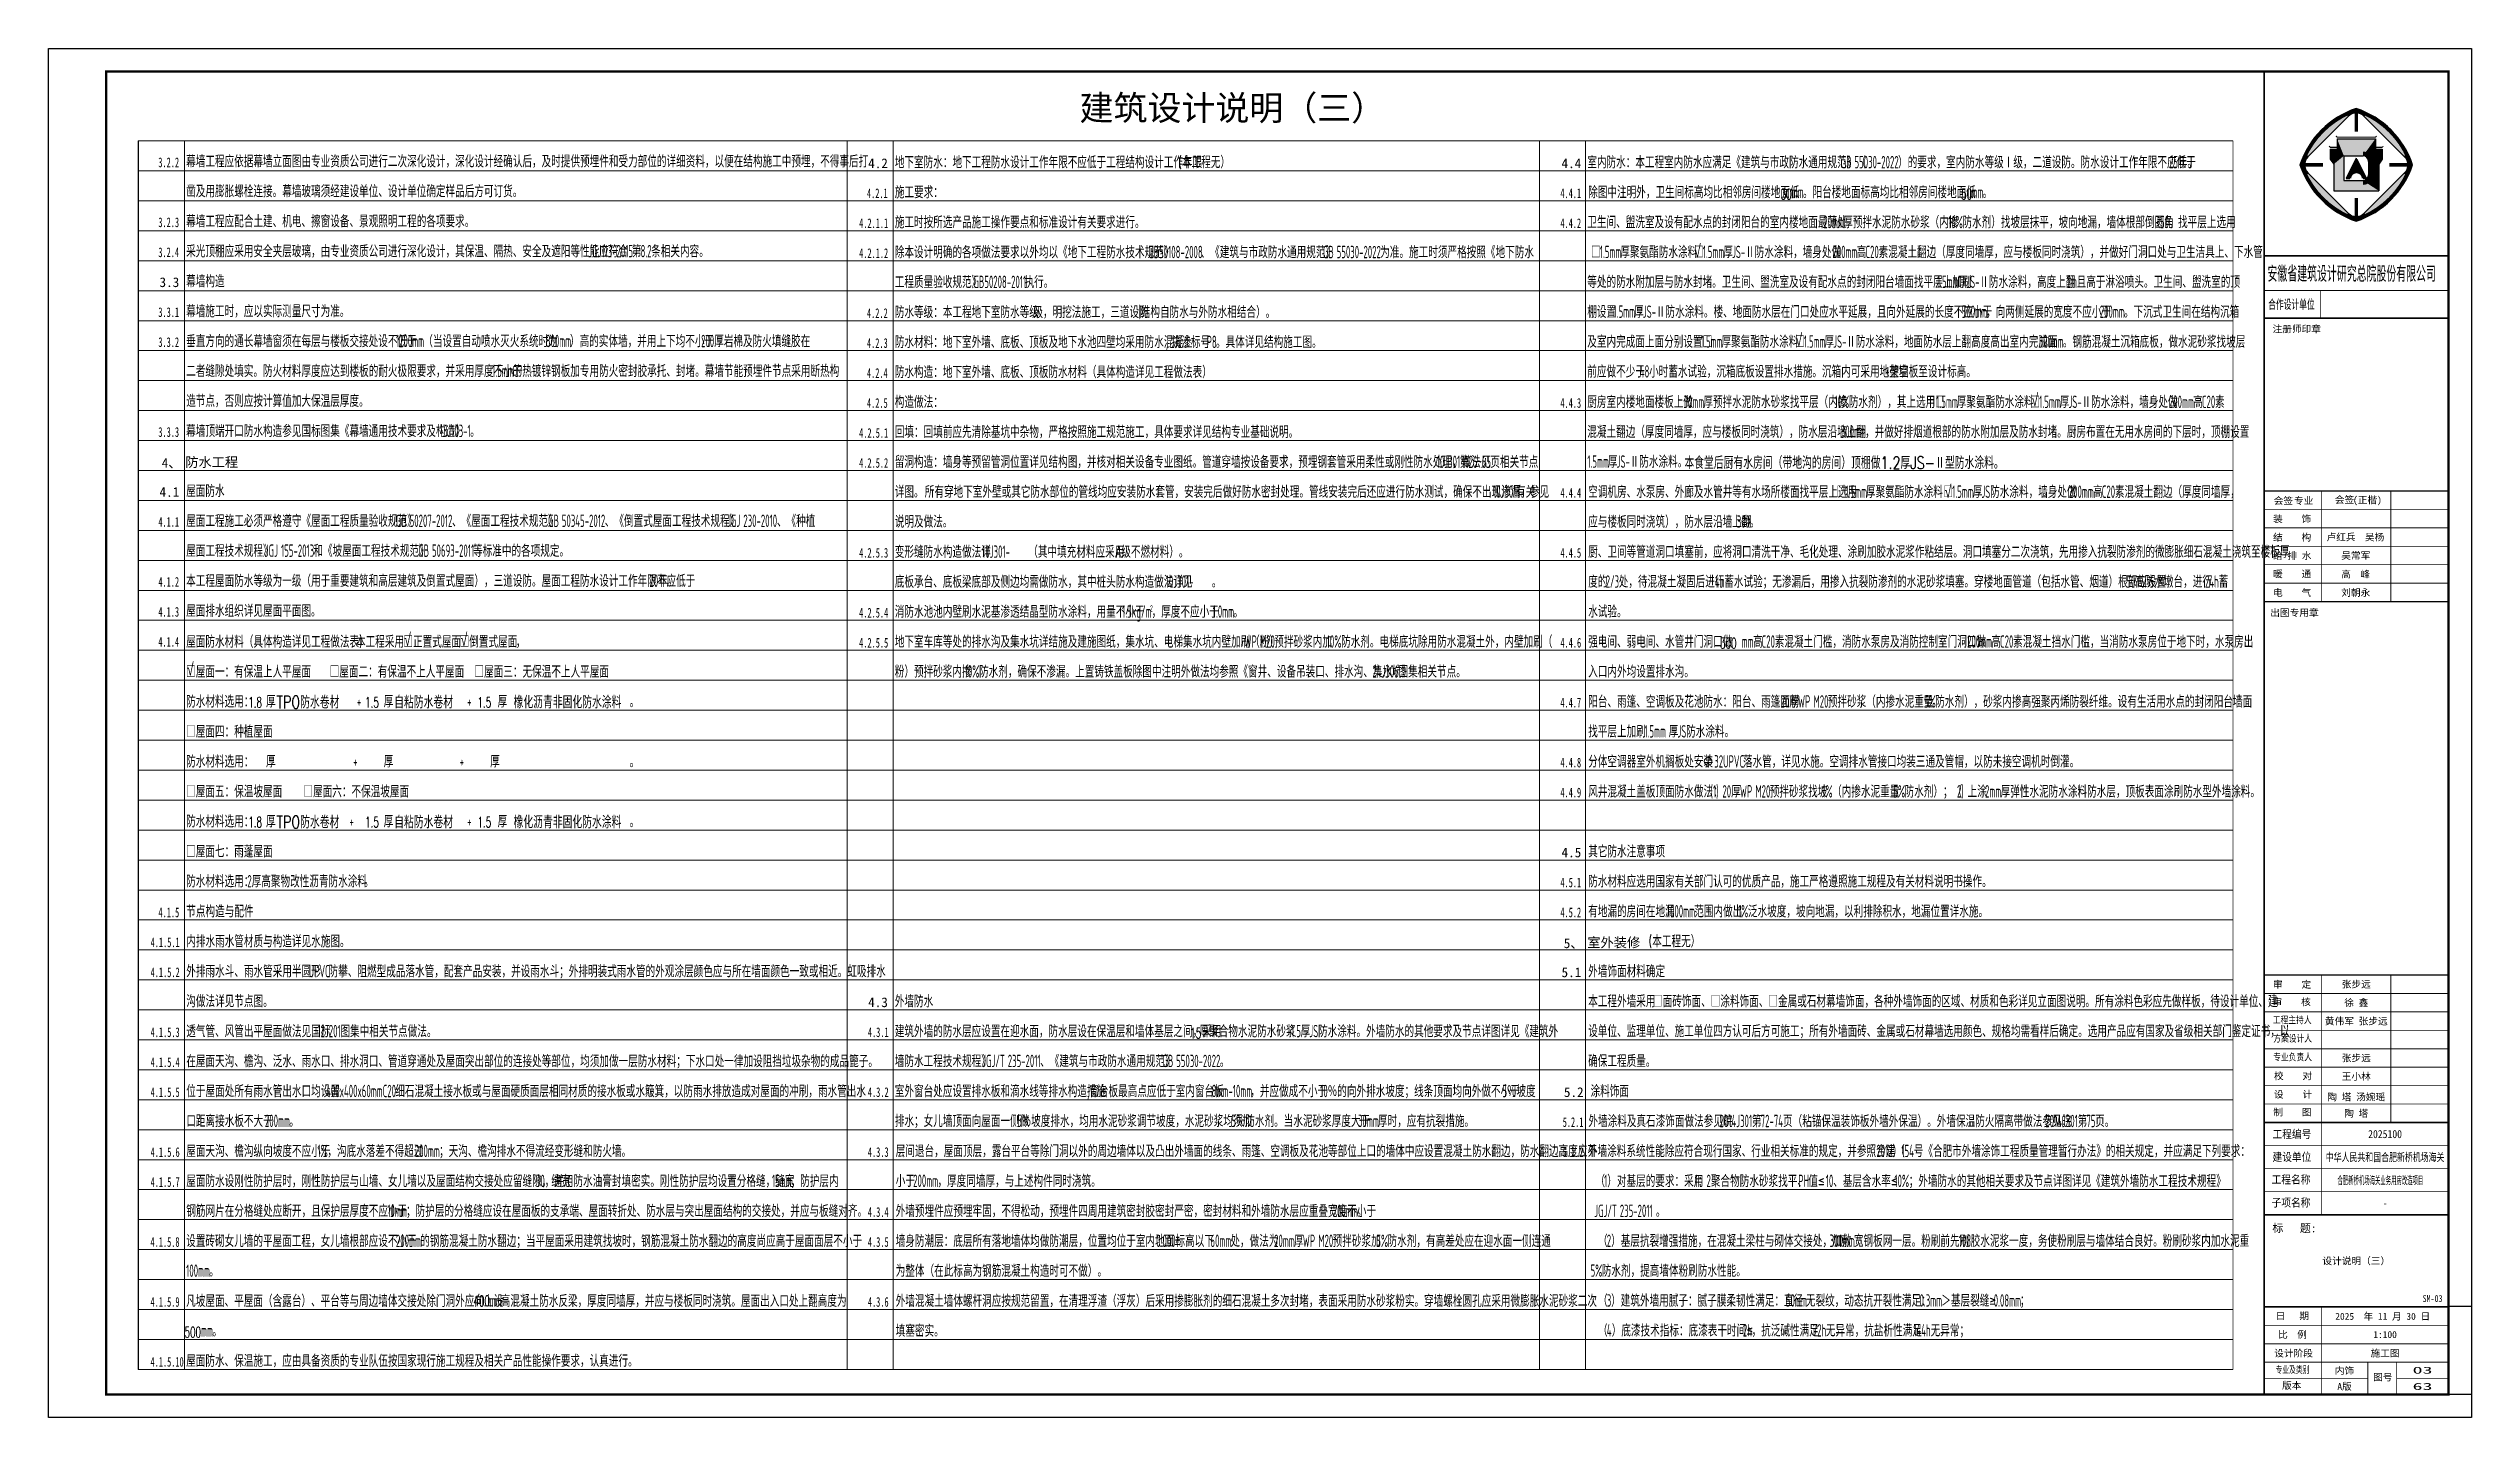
# Model space of a CAD drawing. Header units: millimetres. Extents: x -205444 to 751307, y 179719 to 310340.
# Drawn here: x 88156 to 193256, y 200444 to 259844 of the extents above; entities that cross this region are included whole.
import ezdxf
from ezdxf.enums import TextEntityAlignment as Align

# ---------------------------------------------------------------- set-up
doc = ezdxf.new("R2010")
doc.units = ezdxf.units.MM
doc.header["$LTSCALE"] = 1000
doc.layers.get('0').update_dxf_attribs({"linetype": 'CONTINUOUS'})
for name, color, linetype in [('4', 4, 'CONTINUOUS'), ('BZ_标准图框', 7, 'CONTINUOUS'), ('PUB_TEXT', 7, 'CONTINUOUS'), ('TEXT', 6, 'CONTINUOUS'), ('VHSoft_boundary', 7, 'CONTINUOUS'), ('项目信息', 220, 'CONTINUOUS'), ('项目数据', 200, 'CONTINUOUS')]:
    doc.layers.add(name, color=color, linetype=linetype)
for name, color, linetype, lineweight in [('A-ANNO-TABS', 163, 'CONTINUOUS', 13), ('L-说明', 55, 'CONTINUOUS', 13), ('LS-说明分割', 157, 'CONTINUOUS', 9)]:
    doc.layers.add(name, color=color, linetype=linetype, lineweight=lineweight)
doc.layers.add('VHSoft_barcode', color=7, linetype='CONTINUOUS', plot=False)
doc.styles.add('HT', font='simhei.ttf')
doc.styles.add('hz', font='simplex.shx', dxfattribs={"width": 0.8, "height": 300, "bigfont": 'hztxt.shx'})
doc.styles.get("Standard").update_dxf_attribs({"font": 'GBENOR', "bigfont": 'GBCBIG.shx'})
doc.styles.add('STYLE1', font='simhei.ttf')

msp = doc.modelspace()

# ---------------------------------------------------------------- texts
at = {"style": 'HT'}
for s, p in [('4.2', (123708.3, 254652.4)), ('4.4', (153784.6, 254652.4)), ('3.3', (92971.4, 249492)), ('4.1', (92971.4, 240392)), ('4.5', (153784.6, 224752.4)), ('5.1', (153784.6, 219552.4)), ('4.3', (123708.3, 218252.4)), ('5.2', (153886.1, 214352.4))]:
    msp.add_text(s, height=420, dxfattribs=at).set_placement(p)
at = {"layer": '4', "style": 'HT'}
for s, p in [('4、', (93068.2, 241651.7)), ('防水工程', (94090.5, 241686.2)), ('5、', (153881.3, 220812.1)), ('室外装修', (154903.6, 220846.6))]:
    msp.add_text(s, height=420, dxfattribs=at).set_placement(p)
at = {"layer": 'A-ANNO-TABS', "color": 0, "style": 'STYLE1'}
msp.add_text('建筑设计说明（三）', height=1080, dxfattribs=at).set_placement((132877.6, 256726.4))
at = {"layer": 'L-说明', "style": 'HT', "width": 0.6}
for s, p in [('3.2.2', (92921.4, 254692)), ('4.2.1', (123658.3, 253352.4)), ('4.4.1', (153734.6, 253352.4)), ('3.2.3', (92921.4, 252092)), ('4.2.1.1', (123318.3, 252052.4)), ('4.4.2', (153734.6, 252052.4)), ('3.2.4', (92921.4, 250792)), ('4.2.1.2', (123318.3, 250752.4)), ('3.3.1', (92921.4, 248192)), ('4.2.2', (123658.3, 248152.4)), ('3.3.2', (92921.4, 246892)), ('4.2.3', (123658.3, 246852.4)), ('4.2.4', (123658.3, 245552.4)), ('4.2.5', (123658.3, 244252.4)), ('4.4.3', (153734.6, 244252.4)), ('3.3.3', (92921.4, 242992)), ('4.2.5.1', (123318.3, 242952.4)), ('4.2.5.2', (123318.3, 241652.4)), ('4.4.4', (153734.6, 240352.4)), ('4.1.1', (92921.4, 239092)), ('4.2.5.3', (123318.3, 237752.4)), ('4.4.5', (153734.6, 237752.4)), ('4.1.2', (92921.4, 236492)), ('4.1.3', (92921.4, 235192)), ('4.2.5.4', (123318.3, 235152.4)), ('4.1.4', (92921.4, 233892)), ('4.2.5.5', (123318.3, 233852.4)), ('4.4.6', (153734.6, 233852.4)), ('4.4.7', (153734.6, 231252.4)), ('4.4.8', (153734.6, 228652.4)), ('4.4.9', (153734.6, 227352.4)), ('4.5.1', (153734.6, 223452.4)), ('4.1.5', (92926.8, 222152.4)), ('4.5.2', (153734.6, 222152.4)), ('4.1.5.1', (92586.8, 220852.4)), ('4.1.5.2 ', (92586.8, 219552.4)), ('4.1.5.3 ', (92586.8, 216952.4)), ('4.3.1', (123697.7, 216952.4)), ('4.1.5.4 ', (92586.8, 215652.4)), ('4.1.5.5', (92586.8, 214352.4)), ('4.3.2', (123697.7, 214352.4)), ('5.2.1', (153836.1, 213052.4)), ('4.1.5.6', (92586.8, 211752.4)), ('4.3.3', (123697.7, 211752.4)), ('5.2.2', (153836.1, 211752.4)), ('4.1.5.7', (92586.8, 210452.4)), ('4.3.4', (123697.7, 209152.4)), ('4.1.5.8', (92581.4, 207852.4)), ('4.3.5', (123697.7, 207852.4)), ('4.1.5.9', (92581.4, 205252.4)), ('4.3.6', (123697.7, 205252.4)), ('4.1.5.10', (92581.4, 202652.4))]:
    msp.add_text(s, height=420, dxfattribs=at).set_placement(p)
at = {"layer": 'L-说明'}
for s, height, p in [('幕墙工程应依据幕墙立面图由专业资质公司进行二次深化设计，深化设计经确认后，及时提供预埋件和受力部位的详细资料，以便在结构施工中预埋，不得事后打', 520.851, (94128.2, 254682)), ('凿及用膨胀螺栓连接。幕墙玻璃须经建设单位、设计单位确定样品后方可订货。', 520.851, (94128.2, 253386)), ('施工要求：', 520.85, (124865.1, 253342.4)), ('除图中注明外，卫生间标高均比相邻房间楼地面低', 520.851, (154941.4, 253342.4)), ('。阳台楼地面标高均比相邻房间楼地面低', 520.851, (164254.7, 253342.4)), ('。', 520.9, (172051.3, 253342.4)), ('幕墙工程应配合土建、机电、擦窗设备、景观照明工程的各项要求。', 520.851, (94128.2, 252082)), ('施工时按所选产品施工操作要点和标准设计有关要求进行。', 520.851, (124865.1, 252042.4)), ('卫生间、盥洗室及设有配水点的封闭阳台的室内楼地面最薄处', 520.851, (154902, 252042.4)), ('厚预拌水泥防水砂浆（内掺', 520.851, (166003, 252042.4)), ('防水剂）找坡层抹平，坡向地漏，墙体根部倒圆角', 520.851, (171173.8, 252042.4)), ('。找平层上选用', 520.85, (180109.1, 252042.4)), ('采光顶棚应采用安全夹层玻璃，由专业资质公司进行深化设计，其保温、隔热、安全及遮阳等性能应符合', 520.851, (94128.2, 250782)), ('第', 520.9, (113459.1, 250782)), ('条相关内容。', 520.85, (114297.2, 250782)), ('除本设计明确的各项做法要求以外均以《地下工程防水技术规范》', 520.851, (124865.1, 250742.4)), ('、《建筑与市政防水通用规范》', 520.851, (138128.4, 250742.4)), ('为准。施工时须严格按照《地下防水', 520.851, (145920.5, 250742.4)), ('□', 520.9, (155064, 250746.4)), ('厚聚氨酯防水涂料', 520.85, (156334.2, 250746.4)), ('□', 520.9, (159529.3, 250746.4)), ('厚', 520.9, (160799.5, 250746.4)), ('Ⅱ防水涂料，墙身处做', 520.85, (161745.6, 250746.4)), ('高', 520.9, (166590.1, 250746.4)), ('素混凝土翻边（厚度同墙厚，应与楼板同时浇筑），并做好门洞口处与卫生洁具上、下水管', 520.851, (167536.3, 250746.4)), ('工程质量验收规范》', 520.85, (124865.1, 249446.4)), ('执行。', 520.85, (130491.5, 249446.4)), ('等处的防水附加层与防水封堵。卫生间、盥洗室及设有配水点的封闭阳台墙面找平层上加刷', 520.851, (154902, 249450.4)), ('厚', 520.9, (170959, 249450.4)), ('Ⅱ防水涂料，高度上翻', 520.85, (171905.1, 249450.4)), ('且高于淋浴喷头。卫生间、盥洗室的顶', 520.851, (176128.6, 249450.4)), ('幕墙施工时，应以实际测量尺寸为准。', 520.851, (94128.2, 248182)), ('防水等级：本工程地下室防水等级', 520.851, (124865.1, 248142.4)), ('级，明挖法施工，三道设防', 520.851, (130876.3, 248142.4)), ('结构自防水与外防水相结合）。', 520.851, (135534.1, 248142.4)), ('棚设置', 520.85, (154902, 248154.4)), ('厚', 520.9, (156930.4, 248154.4)), ('Ⅱ防水涂料。楼、地面防水层在门口处应水平延展，且向外延展的长度不应小于', 520.851, (157876.6, 248154.4)), ('，向两侧延展的宽度不应小于', 520.851, (172199.8, 248154.4)), ('。下沉式卫生间在结构沉箱', 520.851, (178181.7, 248154.4)), ('垂直方向的通长幕墙窗须在每层与楼板交接处设不低于', 520.851, (94128.2, 246882)), ('（当设置自动喷水灭火系统时为', 520.851, (104415.8, 246882)), ('）高的实体墙，并用上下均不小于', 520.851, (110776.9, 246882)), ('厚岩棉及防火填缝胶在', 520.85, (117031.1, 246882)), ('防水材料：地下室外墙、底板、顶板及地下水池四壁均采用防水混凝土', 520.851, (124865.1, 246842.4)), ('抗渗标号', 520.85, (136875.2, 246842.4)), ('。具体详见结构施工图。', 520.851, (138796.8, 246842.4)), ('及室内完成面上面分别设置□', 520.851, (154902, 246858.4)), ('厚聚氨酯防水涂料', 520.85, (160721.9, 246858.4)), ('□', 520.9, (163917.1, 246858.4)), ('厚', 520.9, (165187.3, 246858.4)), ('Ⅱ防水涂料，地面防水层上翻高度高出室内完成面', 520.851, (166133.4, 246858.4)), ('。钢筋混凝土沉箱底板，做水泥砂浆找坡层', 520.851, (175527.7, 246858.4)), ('二者缝隙处填实。防火材料厚度应达到楼板的耐火极限要求，并采用厚度不小于', 520.851, (94128.2, 245586)), ('的热镀锌钢板加专用防火密封胶承托、封堵。幕墙节能预埋件节点采用断热构', 520.851, (108289.4, 245586)), ('防水构造：地下室外墙、底板、顶板防水材料（具体构造详见工程做法表）', 520.851, (124865.1, 245542.4)), ('前应做不少于', 520.85, (154902, 245562.4)), ('小时蓄水试验，沉箱底板设置排水措施。沉箱内可采用地垄墙', 520.851, (157581.9, 245562.4)), ('架空板至设计标高。', 520.85, (168007.9, 245562.4)), ('造节点，否则应按计算值加大保温层厚度。', 520.851, (94128.2, 244290)), ('构造做法：', 520.85, (124865.1, 244242.4)), ('厨房室内楼地面楼板上做', 520.851, (154902, 244242.4)), ('厚预拌水泥防水砂浆找平层（内掺', 520.851, (159936.6, 244242.4)), ('防水剂），其上选用□', 520.85, (166244.9, 244242.4)), ('厚聚氨酯防水涂料', 520.85, (170927.4, 244242.4)), ('□', 520.9, (174122.6, 244242.4)), ('厚', 520.9, (175392.7, 244242.4)), ('Ⅱ防水涂料，墙身处做', 520.85, (176338.9, 244242.4)), ('高', 520.9, (181183.3, 244242.4)), ('素', 520.9, (182129.5, 244242.4)), ('幕墙顶端开口防水构造参见国标图集《幕墙通用技术要求及构造》', 520.851, (94128.2, 242982)), ('。', 520.9, (106446.5, 242982)), ('回填：回填前应先清除基坑中杂物，严格按照施工规范施工，具体要求详见结构专业基础说明。', 520.851, (124865.1, 242942.4)), ('混凝土翻边（厚度同墙厚，应与楼板同时浇筑），防水层沿墙上翻', 520.851, (154902, 242946.4)), ('，并做好排烟道根部的防水附加层及防水封堵。厨房布置在无用水房间的下层时，顶棚设置', 520.851, (166950.3, 242946.4)), ('留洞构造：墙身等预留管洞位置详见结构图，并核对相关设备专业图纸。管道穿墙按设备要求，预埋钢套管采用柔性或刚性防水处理，做法见', 520.851, (124865.1, 241642.4)), ('第', 520.9, (149371.3, 241642.4)), ('页相关节点', 520.85, (150695.5, 241642.4)), ('厚', 520.9, (155793, 241650.4)), ('Ⅱ防水涂料。', 520.85, (156739.2, 241650.4)), ('详图。', 520.85, (124865.1, 240346.4)), ('所有穿地下室外壁或其它防水部位的管线均应安装防水套管，安装完后做好防水密封处理。管线安装完后还应进行防水测试，确保不出现渗漏。参见', 520.851, (126164.6, 240346.4)), ('有关', 520.85, (151808.2, 240346.4)), ('空调机房、水泵房、外廊及水管井等有水场所楼面找平层上选用', 520.851, (154941.4, 240342.4)), ('□', 520.9, (165719.6, 240342.4)), ('厚聚氨酯防水涂料', 520.85, (166989.7, 240342.4)), ('□', 520.9, (170346.9, 240342.4)), ('厚', 520.9, (171617, 240342.4)), ('防水涂料，墙身处做', 520.85, (172374.2, 240342.4)), ('高', 520.9, (176839.5, 240342.4)), ('素混凝土翻边（厚度同墙厚，', 520.851, (177785.7, 240342.4)), ('屋面工程施工必须严格遵守《屋面工程质量验收规范》', 520.851, (94128.2, 239082)), ('、《屋面工程技术规范》', 520.851, (105657.8, 239082)), ('、《倒置式屋面工程技术规程》', 520.851, (112285.4, 239082)), ('、《种植', 520.85, (119753.5, 239082)), ('应与楼板同时浇筑），防水层沿墙上翻', 520.851, (154941.4, 239046.4)), ('说明及做法。', 520.85, (124865.1, 239050.4)), ('。', 520.9, (161953.9, 239046.4)), ('屋面工程技术规程》', 520.85, (94128.2, 237786)), ('和《坡屋面工程技术规范》', 520.851, (99646.6, 237786)), ('等标准中的各项规定。', 520.85, (106573.3, 237786)), ('变形缝防水构造做法详', 520.85, (124865.1, 237742.4)), ('（其中填充材料应采用', 520.85, (130654.6, 237742.4)), ('级不燃材料）。', 520.85, (134689.1, 237742.4)), ('厨、卫间等管道洞口填塞前，应将洞口清洗干净、毛化处理、涂刷加胶水泥浆作粘结层。洞口填塞分二次浇筑，先用掺入抗裂防渗剂的微膨胀细石混凝土浇筑至楼板厚', 520.851, (154941.4, 237742.4)), ('本工程屋面防水等级为一级（用于重要建筑和高层建筑及倒置式屋面），三道设防。屋面工程防水设计工作年限不应低于', 520.851, (94128.2, 236482)), ('年。', 520.85, (114601.1, 236482)), ('底板承台、底板梁底部及侧边均需做防水，其中桩头防水构造做法详见', 520.851, (124865.1, 236442.4)), ('。', 520.9, (138616.7, 236442.4)), ('度的', 520.85, (154941.4, 236446.4)), ('处，待混凝土凝固后进行', 520.851, (156266.7, 236446.4)), ('蓄水试验；无渗漏后，用掺入抗裂防渗剂的水泥砂浆填塞。穿楼地面管道（包括水管、烟道）根部应设置', 520.851, (160842.3, 236446.4)), ('高防水墩台，进行', 520.85, (178661.2, 236446.4)), ('蓄', 520.9, (182288.4, 236446.4)), ('屋面排水组织详见屋面平面图。', 520.851, (94128.2, 235182)), ('消防水池池内壁刷水泥基渗透结晶型防水涂料，用量不小于', 520.851, (124865.1, 235142.4)), ('，厚度不应小于', 520.85, (136003.5, 235142.4)), ('水试验。', 520.85, (154941.4, 235150.4)), ('屋面防水材料（具体构造详见工程做法表）', 520.851, (94128.2, 233842.4)), ('本工程采用', 520.85, (101494.1, 233842.4)), ('□正置式屋面', 520.85, (103551.8, 233842.4)), ('□倒置式屋面', 520.85, (105988.7, 233842.4)), ('。', 520.9, (139548.6, 235142.4)), ('强电间、弱电间、水管井门洞口做', 520.851, (154941.4, 233842.4)), ('高', 520.9, (162086.6, 233842.4)), ('素混凝土门槛，消防水泵房及消防控制室门洞口做', 520.851, (163032.8, 233842.4)), ('高', 520.9, (172427, 233842.4)), ('素混凝土挡水门槛，当消防水泵房位于地下时，水泵房出', 520.851, (173373.2, 233842.4)), ('，', 520.9, (108425.6, 233842.4)), ('□屋面一：有保温上人平屋面', 520.851, (94128.2, 232542.4)), ('□屋面二：有保温不上人平屋面', 520.851, (100353.2, 232542.4)), ('□屋面三：无保温不上人平屋面', 520.851, (106633.2, 232542.4)), ('入口内外均设置排水沟。', 520.851, (154941.4, 232546.4)), ('防水材料选用：', 520.85, (94128.2, 231246.4)), ('厚', 520.9, (97592.3, 231246.4)), ('厚', 520.9, (102696.4, 231246.4)), ('厚', 520.9, (107638.6, 231246.4)), ('。', 520.9, (113363.7, 231246.4)), ('阳台、雨篷、空调板及花池防水：阳台、雨篷面粉', 520.851, (154941.4, 231242.4)), ('厚', 520.9, (163660.7, 231242.4)), ('预拌砂浆（内掺水泥重量', 520.851, (165335.8, 231242.4)), ('防水剂），砂浆内掺高强聚丙烯防裂纤维。设有生活用水点的封闭阳台墙面', 520.851, (169992.4, 231242.4)), ('□屋面四：种植屋面', 520.85, (94128.2, 229942.4)), ('找平层上加刷', 520.85, (154941.4, 229946.4)), ('厚', 520.9, (158431.3, 229946.4)), ('防水涂料。', 520.85, (159188.4, 229946.4)), ('防水材料选用：', 520.85, (94128.2, 228646.4)), ('厚', 520.9, (97592.3, 228646.4)), ('厚', 520.9, (102696.4, 228646.4)), ('厚', 520.9, (107314.6, 228646.4)), ('分体空调器室外机搁板处安装', 520.851, (154941.4, 228642.4)), ('落水管，详见水施。空调排水管接口均装三通及管帽，以防未接空调机时倒灌。', 520.851, (161652.3, 228642.4)), ('。', 520.9, (113363.7, 228646.4)), ('□屋面五：保温坡屋面', 520.85, (94128.2, 227342.4)), ('□屋面六：不保温坡屋面', 520.851, (99215.7, 227342.4)), ('风井混凝土盖板顶面防水做法：', 520.851, (154941.4, 227342.4)), ('厚', 520.9, (161140.5, 227342.4)), ('预拌砂浆找坡', 520.85, (162815.6, 227342.4)), ('（内掺水泥重量', 520.85, (165522.5, 227342.4)), ('防水剂）；（', 520.85, (168662.6, 227342.4)), ('上涂', 520.85, (171396.4, 227342.4)), ('厚弹性水泥防水涂料防水层，顶板表面涂刷防水型外墙涂料。', 520.851, (172829.7, 227342.4)), ('防水材料选用：', 520.85, (94128.2, 226046.4)), ('厚', 520.9, (97592.3, 226046.4)), ('厚', 520.9, (102696.4, 226046.4)), ('厚', 520.9, (107638.6, 226046.4)), ('。', 520.9, (113363.7, 226046.4)), ('防水材料应选用国家有关部门认可的优质产品，施工严格遵照施工规程及有关材料说明书操作。', 520.851, (154941.4, 223442.4)), ('节点构造与配件', 520.85, (94133.7, 222142.4)), ('有地漏的房间在地漏', 520.85, (154941.4, 222142.4)), ('范围内做出', 520.85, (159541.7, 222142.4)), ('泛水坡度，坡向地漏，以利排除积水，地漏位置详水施。', 520.851, (161869.5, 222142.4)), ('内排水雨水管材质与构造详见水施图。', 520.851, (94133.7, 220842.4)), ('外排雨水斗、雨水管采用半圆形', 520.851, (94133.7, 219542.4)), ('防攀、阻燃型成品落水管，配套产品安装，并设雨水斗；外排明装式雨水管的外观涂层颜色应与所在墙面颜色一致或相近。虹吸排水', 520.851, (100305.7, 219542.4)), ('沟做法详见节点图。', 520.85, (94133.7, 218246.4)), ('本工程外墙采用', 520.85, (154941.4, 218242.4)), ('□面砖饰面、□涂料饰面、□金属或石材幕墙饰面，各种外墙饰面的区域、材质和色彩详见立面图说明。所有涂料色彩应先做样板，待设计单位、建', 520.851, (157757.4, 218242.4)), ('透气管、风管出平屋面做法见国标', 520.851, (94133.7, 216942.4)), ('图集中相关节点做法。', 520.85, (100819.9, 216942.4)), ('建筑外墙的防水层应设置在迎水面，防水层设在保温层和墙体基层之间，采用', 520.851, (124865.1, 216942.4)), ('厚聚合物水泥防水砂浆', 520.85, (138080.2, 216942.4)), ('厚', 520.9, (142465.7, 216942.4)), ('防水涂料。外墙防水的其他要求及节点详图详见《建筑外', 520.851, (143222.8, 216942.4)), ('设单位、监理单位、施工单位四方认可后方可施工；所有外墙面砖、金属或石材幕墙选用颜色、规格均需看样后确定。选用产品应有国家及省级相关部门鉴定证书，以', 520.851, (154941.4, 216946.4)), ('在屋面天沟、檐沟、泛水、雨水口、排水洞口、管道穿通处及屋面突出部位的连接处等部位，均须加做一层防水材料；下水口处一律加设阻挡垃圾杂物的成品篦子。', 520.851, (94133.7, 215642.4)), ('墙防水工程技术规程》', 520.85, (124865.1, 215646.4)), ('、《建筑与市政防水通用规范》', 520.851, (131167.6, 215646.4)), ('。', 520.9, (138959.7, 215646.4)), ('确保工程质量。', 520.85, (154941.4, 215650.4)), ('位于屋面处所有雨水管出水口均设置', 520.851, (94133.7, 214342.4)), ('细石混凝土接水板或与屋面硬质面层相同材质的接水板或水簸箕，以防雨水排放造成对屋面的冲刷，雨水管出水', 520.851, (103197, 214342.4)), ('室外窗台处应设置排水板和滴水线等排水构造措施', 520.851, (124865.1, 214342.4)), ('窗台板最高点应低于室内窗台板', 520.851, (133300.9, 214342.4)), ('，并应做成不小于', 520.85, (140283, 214342.4)), ('％的向外排水坡度；线条顶面均向外做不小于', 520.851, (143640.2, 214342.4)), ('％坡度', 520.85, (151412.1, 214342.4)), ('口距离接水板不大于', 520.85, (94133.7, 213046.4)), ('排水；女儿墙顶面向屋面一侧做', 520.851, (124865.1, 213046.4)), ('％坡度排水，均用水泥砂浆调节坡度，水泥砂浆均须加', 520.851, (130362.2, 213046.4)), ('％防水剂。当水泥砂浆厚度大于', 520.851, (139650.8, 213046.4)), ('厚时，应有抗裂措施。', 520.85, (145822.9, 213046.4)), ('外墙涂料及真石漆饰面做法参见皖', 520.851, (154950.7, 213042.4)), ('第', 520.9, (162041.9, 213042.4)), ('页（粘锚保温装饰板外墙外保温）。外墙保温防火隔离带做法参见皖', 520.851, (163393.1, 213042.4)), ('第', 520.9, (176171.5, 213042.4)), ('页。', 520.85, (176928.7, 213042.4)), ('屋面天沟、檐沟纵向坡度不应小于', 520.851, (94133.7, 211742.4)), ('。', 520.9, (98599, 213046.4)), ('，沟底水落差不得超过', 520.85, (100252.9, 211742.4)), ('；天沟、檐沟排水不得流经变形缝和防火墙。', 520.851, (105097.4, 211742.4)), ('层间退台，屋面顶层，露台平台等除门洞以外的周边墙体以及凸出外墙面的线条、雨篷、空调板及花池等部位上口的墙体中应设置混凝土防水翻边，防水翻边高度应不', 520.851, (124904.5, 211742.4)), ('外墙涂料系统性能除应符合现行国家、行业相关标准的规定，并参照合建（', 520.851, (154929.9, 211742.4)), ('）', 520.9, (168143.8, 211742.4)), ('号《合肥市外墙涂饰工程质量管理暂行办法》的相关规定，并应满足下列要求：', 520.851, (169063, 211742.4)), ('屋面防水设刚性防护层时，刚性防护层与山墙、女儿墙以及屋面结构交接处应留缝隙，缝宽', 520.851, (94133.7, 210442.4)), ('，并用防水油膏封填密实。刚性防护层均设置分格缝，缝宽', 520.851, (109677.6, 210442.4)), ('；防护层内', 520.85, (120345.5, 210442.4)), ('小于', 520.85, (124904.5, 210446.4)), ('，厚度同墙厚，与上述构件同时浇筑。', 520.851, (126715.8, 210446.4)), ('（', 520.9, (155253.9, 210442.4)), ('）对基层的要求：采用', 520.85, (155768.1, 210442.4)), ('：', 520.9, (159694.6, 210442.4)), ('聚合物防水砂浆找平、', 520.85, (160262.7, 210442.4)), ('值≤', 520.85, (164486.2, 210442.4)), ('、基层含水率≤', 520.85, (165568.5, 210442.4)), ('；外墙防水的其他相关要求及节点详图详见《建筑外墙防水工程技术规程》', 520.851, (168843.5, 210442.4)), ('钢筋网片在分格缝处应断开，且保护层厚度不应小于', 520.851, (94133.7, 209146.4)), ('；防护层的分格缝应设在屋面板的支承端、屋面转折处、防水层与突出屋面结构的交接处，并应与板缝对齐。', 520.851, (103664.1, 209146.4)), ('外墙预埋件应预埋牢固，不得松动，预埋件四周用建筑密封胶密封严密，密封材料和外墙防水层应重叠宽度不小于', 520.851, (124904.5, 209142.4)), ('。', 520.9, (144914.9, 209142.4)), ('。', 520.9, (157877.9, 209142.4)), ('设置砖砌女儿墙的平屋面工程，女儿墙根部应设不小于', 520.851, (94128.2, 207842.4)), ('的钢筋混凝土防水翻边；当平屋面采用建筑找坡时，钢筋混凝土防水翻边的高度尚应高于屋面面层不小于', 520.851, (104280.8, 207842.4)), ('墙身防潮层：底层所有落地墙体均做防潮层，位置均位于室内地面±', 520.851, (124904.5, 207842.4)), ('标高以下', 520.85, (137040.6, 207842.4)), ('处，做法为', 520.85, (139421.2, 207842.4)), ('厚', 520.9, (142181, 207842.4)), ('预拌砂浆加', 520.85, (143856.1, 207842.4)), ('防水剂，有高差处应在迎水面一侧连通', 520.851, (146237.9, 207842.4)), ('（', 520.9, (155366.9, 207846.4)), ('）基层抗裂增强措施，在混凝土梁柱与砌体交接处，加敷', 520.851, (155935.1, 207846.4)), ('宽钢板网一层。粉刷前先刷', 520.851, (166466.8, 207846.4)), ('胶水泥浆一度，务使粉刷层与墙体结合良好。粉刷砂浆内加水泥重', 520.851, (171529.6, 207846.4)), ('为整体（在此标高为钢筋混凝土构造时可不做）。', 520.851, (124904.5, 206546.4)), ('防水剂，提高墙体粉刷防水性能。', 520.851, (155528.9, 206550.4)), ('。', 520.9, (95127.2, 206546.4)), ('凡坡屋面、平屋面（含露台）、平台等与周边墙体交接处除门洞外应向上设', 520.851, (94128.2, 205242.4)), ('高混凝土防水反梁，厚度同墙厚，并应与楼板同时浇筑。屋面出入口处上翻高度为', 520.851, (107774.1, 205242.4)), ('外墙混凝土墙体螺杆洞应按规范留置，在清理浮渣（浮灰）后采用掺膨胀剂的细石混凝土多次封堵，表面采用防水砂浆粉实。穿墙螺栓圆孔应采用微膨胀水泥砂浆二次', 520.851, (124904.5, 205242.4)), ('（', 520.9, (155366.9, 205254.4)), ('）建筑外墙用腻子：腻子膜柔韧性满足：直径', 520.851, (155935.1, 205254.4)), ('无裂纹，动态抗开裂性满足：', 520.851, (164382.1, 205254.4)), ('＞基层裂缝≥', 520.85, (170256, 205254.4)), ('；', 520.9, (173664.9, 205254.4)), ('。', 520.9, (95262.2, 203946.4)), ('填塞密实。', 520.85, (124904.5, 203946.4)), ('（', 520.9, (155366.9, 203958.4)), ('）底漆技术指标：底漆表干时间≤', 520.851, (155962.1, 203958.4)), ('，抗泛碱性满足', 520.85, (162027.3, 203958.4)), ('无异常，抗盐析性满足', 520.85, (165248.4, 203958.4)), ('无异常；', 520.85, (169795.9, 203958.4)), ('屋面防水、保温施工，应由具备资质的专业队伍按国家现行施工规程及相关产品性能操作要求，认真进行。', 520.851, (94128.2, 202642.4))]:
    msp.add_text(s, height=height, dxfattribs=at).set_placement(p)
at = {"layer": 'L-说明', "color": 1}
for p in [(137156.6, 254648.7), (157553.4, 220844.6)]:
    msp.add_text('(本工程无）', height=520.85, dxfattribs=at).set_placement(p)
at = {"layer": 'L-说明', "width": 0.6}
for s, height, p in [('mm', 540, (163768.7, 253342.4)), ('mm', 540, (171565.3, 253342.4)), ('20mm', 540, (165139, 252042.4)), ('10%', 540, (170552.8, 252042.4)), ('R50', 540, (179515.1, 252042.4)), ('JGJ113-2015', 540, (111569.1, 250782)), ('8.2', 540, (113838.2, 250782)), ('GB50108-2008', 540, (135860.4, 250742.4)), ('GB', 540, (143436.5, 250742.4)), ('55030-2022', 540, (144030.5, 250742.4)), ('1.5mm', 540, (155443.2, 250746.4)), ('1.5mm', 540, (159908.5, 250746.4)), ('JS-', 540, (161178.6, 250746.4)), ('200mm', 540, (165537.1, 250746.4)), ('C20', 540, (166969.3, 250746.4)), ('GB50208-2011', 540, (128277.5, 249446.4)), ('1.5mm', 540, (170068, 249450.4)), ('JS-', 540, (171338.1, 249450.4)), ('2m', 540, (175696.6, 249450.4)), ('(', 540, (135426.1, 248142.4)), ('1.5mm', 540, (156039.4, 248154.4)), ('JS-', 540, (157309.6, 248154.4)), ('500mm', 540, (171146.8, 248154.4)), ('200mm', 540, (177128.7, 248154.4)), ('1200mm', 540, (103227.8, 246882)), ('800mm', 540, (109723.9, 246882)), ('200', 540, (116464.1, 246882)), ('P8', 540, (138391.8, 246842.4)), ('1.5mm', 540, (159830.9, 246858.4)), ('1.5mm', 540, (164296.3, 246858.4)), ('JS-', 540, (165566.4, 246858.4)), ('300mm', 540, (174474.7, 246858.4)), ('1.5mm', 540, (107398.4, 245586)), (',', 540, (136618.7, 246842.4)), ('48', 540, (157176.9, 245562.4)), ('+', 540, (167818.9, 245562.4)), ('30mm', 540, (159072.6, 244242.4)), ('10%', 540, (165623.9, 244242.4)), ('1.5mm', 540, (170036.4, 244242.4)), ('1.5mm', 540, (174501.7, 244242.4)), ('JS-', 540, (175771.9, 244242.4)), ('200mm', 540, (180130.3, 244242.4)), ('C20', 540, (181562.5, 244242.4)), ('13J103-1', 540, (105123.5, 242982)), ('300mm', 540, (165897.3, 242946.4)), ('10J301', 540, (148372.3, 241642.4)), ('26~65', 540, (149750.5, 241642.4)), ('1.5mm', 540, (154902, 241650.4)), ('JS-', 540, (156172.2, 241650.4)), ('10J301', 540, (150809.2, 240346.4)), ('1.5mm', 540, (166098.7, 240342.4)), ('1.5mm', 540, (170726, 240342.4)), ('JS', 540, (171996.2, 240342.4)), ('200mm', 540, (175786.5, 240342.4)), ('C20', 540, (177218.7, 240342.4)), ('GB', 540, (103227.8, 239082)), ('50207-2012', 540, (103821.8, 239082)), ('GB', 540, (109828.4, 239082)), ('50345-2012', 540, (110422.4, 239082)), ('JGJ', 540, (117593.5, 239082)), ('230-2010', 540, (118295.5, 239082)), ('300', 540, (161386.9, 239046.4)), ('JGJ', 540, (97540.6, 237786)), ('155-2013', 540, (98242.6, 237786)), ('GB', 540, (104196.3, 237786)), ('50693-2011', 540, (104790.3, 237786)), ('10J301-', 540, (128656.6, 237742.4)), ('A', 540, (134446.1, 237742.4)), ('20', 540, (114223.1, 236482)), ('10J301-', 540, (136618.7, 236442.4)), ('2/3', 540, (155699.7, 236446.4)), ('4h', 540, (160437.3, 236446.4)), ('50', 540, (178283.2, 236446.4)), ('24h', 540, (181694.4, 236446.4)), ('1.5kg/m', 540, (134723, 235142.4)), ('2', 270, (135938, 235412.4)), ('1.0mm', 540, (138657.6, 235142.4)), ('C20', 540, (162465.8, 233842.4)), ('200mm', 540, (171374, 233842.4)), ('C20', 540, (172806.2, 233842.4)), ('mm', 540, (161600.6, 233842.4)), ('+', 540, (101535.4, 231246.4)), ('+', 540, (106315.6, 231246.4)), ('20', 540, (163282.7, 231242.4)), ('WP', 540, (164039.8, 231242.4)), ('M20', 540, (164714.8, 231242.4)), ('5%', 540, (169506.4, 231242.4)), ('1.5mm', 540, (157378.3, 229946.4)), ('JS', 540, (158810.4, 229946.4)), ('32UPVC', 540, (160410.3, 228642.4)), ('+', 540, (101373.4, 228646.4)), ('+', 540, (105991.6, 228646.4)), ('(1)', 540, (160249.5, 227342.4)), ('20', 540, (160762.5, 227342.4)), ('WP', 540, (161519.6, 227342.4)), ('M20', 540, (162194.6, 227342.4)), ('1%', 540, (165090.5, 227342.4)), ('5%', 540, (168176.6, 227342.4)), ('2)', 540, (170937.4, 227342.4)), ('2mm', 540, (172154.7, 227342.4)), ('+', 540, (101211.4, 226046.4)), ('+', 540, (106315.6, 226046.4)), ('1000mm', 540, (158353.7, 222142.4)), ('1%', 540, (161437.5, 222142.4)), ('UPVC', 540, (99441.7, 219542.4)), ('12J201', 540, (99820.9, 216942.4)), ('+1.5', 540, (141871.7, 216942.4)), ('JS', 540, (142844.8, 216942.4)), ('JGJ/T', 540, (128656.6, 215646.4)), ('235-2011', 540, (129763.6, 215646.4)), ('GB', 540, (136475.7, 215646.4)), ('55030-2022', 540, (137069.7, 215646.4)), ('400x400x60mmC20', 540, (100200, 214342.4)), ('8mm-10mm', 540, (138609, 214342.4)), ('10', 540, (143316.2, 214342.4)), ('5', 540, (151223.1, 214342.4)), ('200mm', 540, (97546, 213046.4)), ('5', 540, (130173.2, 213046.4)), (',', 540, (133206.4, 214342.4)), ('5', 540, (139461.8, 213046.4)), ('30mm', 540, (144958.9, 213046.4)), ('2014J301', 540, (160637.9, 213042.4)), ('72-74', 540, (162421.1, 213042.4)), ('2014J301', 540, (174767.5, 213042.4)), ('75', 540, (176550.7, 213042.4)), ('1%', 540, (99820.9, 211742.4)), ('200mm', 540, (104044.4, 211742.4)), ('2012', 540, (167441.8, 211742.4)), ('154', 540, (168523, 211742.4)), ('30', 540, (109299.6, 210442.4)), ('15mm', 540, (119535.5, 210442.4)), ('200mm', 540, (125662.8, 210446.4)), ('1', 540, (155633.1, 210442.4)), ('1', 540, (159559.6, 210442.4)), ('2', 540, (160073.7, 210442.4)), ('PH', 540, (164054.2, 210442.4)), ('10', 540, (165244.5, 210442.4)), ('10%', 540, (168222.5, 210442.4)), ('10mm', 540, (102854.1, 209146.4)), ('200mm', 540, (143861.9, 209142.4)), ('JGJ/T', 540, (155204.9, 209142.4)), ('235-2011', 540, (156311.9, 209142.4)), ('200mm', 540, (103227.8, 207842.4)), ('0.000', 540, (136203.6, 207842.4)), ('60mm', 540, (138557.2, 207842.4)), ('20mm', 540, (141317, 207842.4)), ('WP', 540, (142560.1, 207842.4)), ('M20', 540, (143235.1, 207842.4)), ('5%', 540, (145751.9, 207842.4)), ('2', 540, (155746.1, 207846.4)), ('300mm', 540, (165413.8, 207846.4)), ('108', 540, (171016.6, 207846.4)), ('100mm', 540, (94128.2, 206546.4)), ('5%', 540, (155042.9, 206550.4)), ('mm', 540, (107288.1, 205242.4)), ('3', 540, (155746.1, 205254.4)), ('50mm', 540, (163518.1, 205254.4)), ('0.3mm', 540, (169311, 205254.4)), ('0.08mm', 540, (172530.9, 205254.4)), ('mm', 540, (94776.2, 203946.4)), ('4', 540, (155746.1, 203958.4)), ('2h', 540, (161649.3, 203958.4)), ('72h', 540, (164681.4, 203958.4)), ('144h', 540, (169039.9, 203958.4))]:
    msp.add_text(s, height=height, dxfattribs=at).set_placement(p)
at = {"layer": 'L-说明', "color": 2}
for s, height, p in [('地下室车库等处的排水沟及集水坑详结施及建施图纸，集水坑、电梯集水坑内壁加刷（粉）', 520.851, (124865.1, 233842.4)), ('预拌砂浆内加', 520.85, (141327.1, 233842.4)), ('防水剂。电梯底坑除用防水混凝土外，内壁加刷（', 520.851, (144223, 233842.4)), ('粉）预拌砂浆内掺', 520.85, (124865.1, 232546.4)), ('防水剂，确保不渗漏。上置铸铁盖板除图中注明外做法均参照《窗井、设备吊装口、排水沟、集水坑》', 520.851, (128519.3, 232546.4)), ('图集相关节点。', 520.85, (146715, 232546.4))]:
    msp.add_text(s, height=height, dxfattribs=at).set_placement(p)
at = {"layer": 'L-说明', "color": 2, "width": 0.6}
for s, p in [('WP', (140031.1, 233842.4)), ('M20', (140706.1, 233842.4)), ('10%', (143602, 233842.4)), ('10%', (127898.3, 232546.4)), ('24J306', (145581, 232546.4))]:
    msp.add_text(s, height=540, dxfattribs=at).set_placement(p)
at = {"layer": 'PUB_TEXT'}
for s, height, p in [('地下室防水：地下工程防水设计工作年限不应低于工程结构设计工作年限', 520.851, (124865.1, 254642.4)), ('室内防水：本工程室内防水应满足《建筑与市政防水通用规范》（', 520.851, (154902, 254642.4)), ('）的要求，室内防水等级Ⅰ级，二道设防。防水设计工作年限不应低于', 520.851, (168381.3, 254642.4)), ('年。', 520.85, (180512.9, 254642.4)), ('幕墙构造', 520.85, (94128.2, 249482)), ('屋面防水', 520.85, (94128.2, 240382)), ('其它防水注意事项', 520.85, (154941.4, 224742.4)), ('外墙饰面材料确定', 520.85, (154941.4, 219542.4)), ('外墙防水', 520.85, (124865.1, 218242.4)), ('涂料饰面', 520.85, (155042.9, 214342.4))]:
    msp.add_text(s, height=height, dxfattribs=at).set_placement(p)
at = {"layer": 'PUB_TEXT', "width": 0.6}
for s, p in [('GB', (165897.3, 254642.4)), ('55030-2022', (166491.3, 254642.4)), ('25', (180134.9, 254642.4))]:
    msp.add_text(s, height=540, dxfattribs=at).set_placement(p)
at = {"layer": '项目信息', "style": 'hz', "width": 0.75}
for s, p in [('本食堂后厨有水房间（带地沟的房间）顶棚做1.2厚JS-Ⅱ型防水涂料。', (159114.8, 241599.6)), ('TPO防水卷材', (98049.3, 231210.4)), ('自粘防水卷材', (103152.7, 231210.4)), ('橡化沥青非固化防水涂料  ', (108329.8, 231210.4)), ('TPO防水卷材', (98049.3, 226010.4)), ('自粘防水卷材', (103152.7, 226010.4)), ('橡化沥青非固化防水涂料  ', (108329.8, 226010.4))]:
    msp.add_text(s, height=540, dxfattribs=at).set_placement(p)
at = {"layer": '项目信息'}
for s, height, p in [('□屋面七：雨蓬屋面', 520.85, (94128.2, 224742.4)), ('防水材料选用：', 520.85, (94128.2, 223446.4)), ('厚高聚物改性沥青防水涂料', 520.851, (96971.3, 223446.4)), ('。', 520.9, (101845.1, 223446.4))]:
    msp.add_text(s, height=height, dxfattribs=at).set_placement(p)
at = {"layer": '项目信息', "width": 0.6}
msp.add_text('2', height=540, dxfattribs=at).set_placement((96782.3, 223446.4))
at = {"layer": '项目数据', "style": 'hz'}
for s, height, width, p in [('30', 461.7, 0.6, (163290.8, 253294.3)), ('50', 461.7, 0.6, (171118.2, 253294.3)), ('√', 540, 0.75, (159532.1, 250776.1)), ('√', 540, 0.75, (163932.9, 246925.3)), ('√', 540, 0.75, (174169.1, 244316.9)), ('√', 540, 0.75, (170402.8, 240341.4)), ('√', 540, 0.75, (103584.4, 233918.1)), ('√', 540, 0.75, (106030.3, 233918.1)), ('300', 461.7, 0.6, (160662.6, 233805.6)), ('√', 540, 0.75, (94162.7, 232633.4)), ('1.8', 461.7, 0.6, (96824.9, 231244.3)), ('1.5', 461.7, 0.6, (101891.6, 231244.3)), ('1.5', 461.7, 0.6, (106764.5, 231244.3)), ('1.8', 461.7, 0.6, (96824.9, 226044.3)), ('1.5', 461.7, 0.6, (101891.6, 226044.3)), ('1.5', 461.7, 0.6, (106764.5, 226044.3)), ('15', 461.7, 0.6, (137683.3, 216894.3)), ('400', 461.7, 0.6, (106590.9, 205272.9)), ('500', 461.7, 0.6, (94060.9, 203916.3))]:
    msp.add_text(s, height=height, dxfattribs=dict(at, width=width)).set_placement(p)

# ---------------------------------------------------------------- blocks, each defined once
blk = doc.blocks.new('HB')
at = {"color": 7, "const_width": 113}
for points in [[(7139, 8048, 0.2022739), (6580, 7812)], [(7139, 8047, 0.2022739), (6580, 7811)], [(7139, 8048, -0.2022739), (7699, 7812)], [(7139, 8047, -0.2022739), (7699, 7811)]]:
    blk.add_lwpolyline(points, format="xyb", dxfattribs=at)
at = {"color": 7}
for centre in [(7139, 7267), (7139, 7267), (7139, 7267), (7139, 7266), (7139, 7266), (7139, 7266)]:
    blk.add_arc(centre, 725, 45, 135, dxfattribs=at)
at = {"layer": 'TEXT', "color": 7}
for p, q in [((7139, 6842), (7139, 8292)), ((7139, 6841), (7139, 8291)), ((6627, 7779), (4028, 5181)), ((6627, 7779), (4028, 5181)), ((4028, 5181), (6627, 7779)), ((4028, 5180), (6627, 7778)), ((6627, 7778), (4028, 5180)), ((6627, 7778), (4028, 5180)), ((5907, 6335), (8371, 6335)), ((5907, 6335), (5907, 5683)), ((5907, 6334), (8371, 6334)), ((5907, 6334), (5907, 5682)), ((10250, 5181), (7651, 7779)), ((7651, 7779), (10250, 5181)), ((7651, 7778), (10250, 5180)), ((10250, 5180), (7651, 7778)), ((8371, 6335), (8371, 5683)), ((8371, 6334), (8371, 5682)), ((5472, 5683), (5907, 5683)), ((5472, 5683), (5472, 5031)), ((5472, 5682), (5907, 5682)), ((5472, 5682), (5472, 5030)), ((5472, 5031), (5690, 4705)), ((5472, 5030), (5690, 4704)), ((5690, 4705), (5690, 3002)), ((5690, 4704), (5690, 3001)), ((6342, 5248), (7574, 5248)), ((6342, 5248), (6342, 3654)), ((6342, 5247), (7574, 5247)), ((6342, 5247), (6342, 3653)), ((7139, 5103), (6487, 3799)), ((7139, 5102), (6487, 3798)), ((7139, 5103), (7139, 4207)), ((7139, 5102), (7139, 4206)), ((7175, 5031), (7791, 3799)), ((7175, 5031), (7175, 4159)), ((7175, 5030), (7791, 3798)), ((7175, 5030), (7175, 4158)), ((7936, 4886), (7936, 4017)), ((7936, 4885), (7936, 4015)), ((8371, 5683), (8806, 5683)), ((8371, 5682), (8806, 5682)), ((8806, 5031), (8588, 4705)), ((8806, 5030), (8588, 4704)), ((8588, 4705), (8588, 3002)), ((8588, 4704), (8588, 3001)), ((8806, 5683), (8806, 5031)), ((8806, 5682), (8806, 5030)), ((3516, 4669), (4965, 4669)), ((3516, 4668), (4965, 4668)), ((4028, 4156), (6627, 1558)), ((6627, 1558), (4028, 4156)), ((6627, 1557), (4028, 4155)), ((4028, 4155), (6627, 1557)), ((6342, 3654), (7574, 3654)), ((6342, 3653), (7574, 3653)), ((6487, 3799), (6731, 3799)), ((6487, 3798), (6731, 3798)), ((7583, 3799), (7791, 3799)), ((7583, 3798), (7791, 3798)), ((7651, 1558), (10250, 4156)), ((7651, 1557), (10250, 4155)), ((9313, 4669), (10762, 4669)), ((9313, 4668), (10762, 4668)), ((5690, 3002), (8588, 3002)), ((5690, 3001), (8588, 3001)), ((7139, 2495), (7139, 1046)), ((7139, 2494), (7139, 1045))]:
    blk.add_line(p, q, dxfattribs=at)
for points, const_width in [([(7167, 8189, 0.235887), (3616, 4634)], 213), ([(7167, 8188, 0.235887), (3616, 4633)], 213), ([(7111, 8189, -0.235887), (10662, 4634)], 213), ([(7111, 8188, -0.235887), (10662, 4633)], 213), ([(7167, 1148, -0.235887), (3616, 4704)], 213), ([(7167, 1147, -0.235887), (3616, 4703)], 213), ([(3777, 4717, -0.2022739), (4018, 5274)], 113), ([(3777, 4716, -0.2022739), (4018, 5273)], 113), ([(3777, 4620, 0.2022739), (4018, 4063)], 113), ([(3777, 4619, 0.2022739), (4018, 4062)], 113), ([(7111, 1148, 0.235887), (10662, 4704)], 213), ([(7111, 1147, 0.235887), (10662, 4703)], 213), ([(8072, 4886, 0.4142136), (7574, 5384)], 272), ([(8072, 4885, 0.4142136), (7574, 5383)], 272), ([(10501, 4717, 0.2022739), (10260, 5274)], 113), ([(10501, 4716, 0.2022739), (10260, 5273)], 113), ([(10501, 4620, -0.2022739), (10260, 4063)], 113), ([(10501, 4619, -0.2022739), (10260, 4062)], 113), ([(6686, 3799, -0.4142136), (7139, 4252)], 181), ([(6686, 3798, -0.4142136), (7139, 4251)], 181), ([(6731, 3799, -0.4142136), (7139, 4207)], 181), ([(6731, 3798, -0.4142136), (7139, 4206)], 181), ([(7628, 3799, 0.4142136), (7175, 4252)], 181), ([(7628, 3798, 0.4142136), (7175, 4251)], 181), ([(7583, 3799, 0.4142136), (7175, 4207)], 181), ([(7583, 3798, 0.4142136), (7175, 4206)], 181), ([(7574, 3518, 0.4142136), (8072, 4017)], 272), ([(7574, 3517, 0.4142136), (8072, 4015)], 272), ([(7139, 1289, -0.2022739), (6580, 1525)], 113), ([(7139, 1288, -0.2022739), (6580, 1524)], 113), ([(7139, 1289, 0.2022739), (7699, 1525)], 113), ([(7139, 1288, 0.2022739), (7699, 1524)], 113)]:
    blk.add_lwpolyline(points, format="xyb", dxfattribs=dict(at, const_width=const_width))
for points, const_width in [([(7139, 8248), (7139, 6799)], 217), ([(7139, 8247), (7139, 6798)], 217), ([(5830, 6521), (5907, 6444), (8371, 6444), (8448, 6521)], 72.5), ([(5830, 6520), (5907, 6443), (8371, 6443), (8448, 6520)], 72.5), ([(3560, 4669), (5009, 4669)], 217), ([(3560, 4668), (5009, 4668)], 217), ([(5396, 5869), (5472, 5792), (5907, 5792)], 72.5), ([(5396, 5868), (5472, 5791), (5907, 5791)], 72.5), ([(8371, 5792), (8806, 5792), (8882, 5869)], 72.5), ([(8371, 5791), (8806, 5791), (8882, 5868)], 72.5), ([(10719, 4669), (9269, 4669)], 217), ([(10719, 4668), (9269, 4668)], 217), ([(7139, 1089), (7139, 2538)], 217), ([(7139, 1088), (7139, 2537)], 217)]:
    blk.add_lwpolyline(points, dxfattribs=dict(at, const_width=const_width))
for centre, radius, start, end in [((8951, 2857), 5728, 108.43495, 161.56505), ((8951, 2857), 5728, 108.43495, 161.56505), ((8951, 2857), 5728, 108.43495, 161.56505), ((8951, 2856), 5728, 108.43495, 161.56505), ((8951, 2856), 5728, 108.43495, 161.56505), ((8951, 2856), 5728, 108.43495, 161.56505), ((5328, 2857), 5728, 18.43495, 71.56505), ((5328, 2857), 5728, 18.43495, 71.56505), ((5328, 2856), 5728, 18.43495, 71.56505), ((5328, 2856), 5728, 18.43495, 71.56505), ((4541, 4669), 725, 135, 225), ((4541, 4669), 725, 135, 225), ((4541, 4669), 725, 135, 225), ((4541, 4669), 725, 135, 225), ((4541, 4668), 725, 135, 225), ((4541, 4668), 725, 135, 225), ((4541, 4668), 725, 135, 225), ((4541, 4668), 725, 135, 225), ((7574, 4886), 362, 0, 90), ((7574, 4885), 362, 0, 90), ((9737, 4669), 725, 315, 45), ((9737, 4669), 725, 315, 45), ((9737, 4668), 725, 315, 45), ((9737, 4668), 725, 315, 45), ((8951, 6480), 5728, 198.43495, 251.56505), ((8951, 6480), 5728, 198.43495, 251.56505), ((8951, 6479), 5728, 198.43495, 251.56505), ((8951, 6479), 5728, 198.43495, 251.56505), ((5328, 6480), 5728, 288.43495, 341.56505), ((5328, 6479), 5728, 288.43495, 341.56505), ((7574, 4017), 362, 270, 0), ((7574, 4015), 362, 270, 0), ((7139, 2070), 725, 225, 315), ((7139, 2070), 725, 225, 315), ((7139, 2069), 725, 225, 315), ((7139, 2069), 725, 225, 315)]:
    blk.add_arc(centre, radius, start, end, dxfattribs=at)
for points in [[(6662, 7812), (6076, 7812), (4028, 5181), (4028, 5788)], [(6662, 7811), (6076, 7811), (4028, 5180), (4028, 5787)], [(7616, 7812), (8202, 7812), (10250, 5181), (10250, 5788)], [(7616, 7811), (8202, 7811), (10250, 5180), (10250, 5787)], [(5907, 6335), (6342, 5248), (8371, 6335), (7574, 5248)], [(5907, 6335), (5907, 5683), (6342, 5248)], [(5907, 6334), (6342, 5247), (8371, 6334), (7574, 5247)], [(5907, 6334), (5907, 5682), (6342, 5247)], [(8371, 6335), (7667, 5375), (8371, 5683), (8037, 5070)], [(8371, 6334), (7667, 5374), (8371, 5682), (8037, 5069)], [(5472, 5683), (5907, 5683), (5472, 5031), (6342, 5248)], [(5472, 5682), (5907, 5682), (5472, 5030), (6342, 5247)], [(5472, 5031), (5690, 4705), (6342, 5248)], [(5472, 5030), (5690, 4704), (6342, 5247)], [(5690, 4705), (6342, 5248), (5690, 3002), (6342, 3654)], [(5690, 4704), (6342, 5247), (5690, 3001), (6342, 3653)], [(6686, 3799), (6487, 3799), (7139, 4252), (7139, 5103)], [(6686, 3798), (6487, 3798), (7139, 4251), (7139, 5102)], [(7791, 3799), (7628, 3799), (7175, 5031), (7175, 4252)], [(7791, 3798), (7628, 3798), (7175, 5030), (7175, 4251)], [(7936, 4886), (8588, 4705), (8371, 5683), (8806, 5031)], [(7936, 4885), (8588, 4704), (8371, 5682), (8806, 5030)], [(8588, 3002), (7936, 4017), (8588, 4705), (7936, 4886)], [(8588, 3001), (7936, 4015), (8588, 4704), (7936, 4885)], [(8371, 5683), (8806, 5683), (8806, 5031)], [(8371, 5682), (8806, 5682), (8806, 5030)], [(6662, 1525), (6076, 1525), (4028, 4156), (4028, 3550)], [(6662, 1524), (6076, 1524), (4028, 4155), (4028, 3549)], [(6342, 3654), (5690, 3002), (7574, 3654), (8588, 3002)], [(6342, 3653), (5690, 3001), (7574, 3653), (8588, 3001)], [(7616, 1525), (8202, 1525), (10250, 4156), (10250, 3550)], [(7616, 1524), (8202, 1524), (10250, 4155), (10250, 3549)], [(7741, 3547), (8043, 3850), (8588, 3002)], [(7741, 3546), (8043, 3849), (8588, 3001)]]:
    blk.add_solid(points, dxfattribs=at)
blk = doc.blocks.new('vhtemplate_标准图框_A1+0.5')
at = {"layer": 'BZ_标准图框'}
blk.add_lwpolyline([(210, 594), (1261, 594), (1261, 0), (210, 0)], close=True, dxfattribs=at)
at = {"layer": 'BZ_标准图框', "const_width": 1}
blk.add_lwpolyline([(1251, 10), (1251, 584), (235, 584), (235, 10)], close=True, dxfattribs=at)
at = {"layer": 'BZ_标准图框'}
for points, const_width in [([(1171, 10), (1171, 584)], 0.7), ([(1171, 504), (1251, 504)], 0.7), ([(1171, 489), (1251, 489)], 0.35), ([(1195.6, 476.8), (1195.6, 488.8)], 0.35), ([(1171, 477), (1251, 477)], 0.7), ([(1171, 402), (1251, 402)], 0.7), ([(1196, 402), (1196, 354)], 0.35), ([(1226, 402), (1226, 354)], 0.35), ([(1251, 394), (1171, 394)], 0.35), ([(1251, 386), (1171, 386)], 0.35), ([(1251, 378), (1171, 378)], 0.35), ([(1251, 370), (1171, 370)], 0.35), ([(1251, 362), (1171, 362)], 0.35), ([(1251, 354), (1171, 354)], 0.5), ([(1171, 192), (1251, 192)], 0.7), ([(1196, 88), (1196, 192)], 0.35), ([(1226, 128), (1226, 192)], 0.35), ([(1171, 184), (1251, 184)], 0.35), ([(1171, 176), (1251, 176)], 0.35), ([(1171, 168), (1251, 168)], 0.35), ([(1171, 160), (1251, 160)], 0.35), ([(1171, 152), (1251, 152)], 0.35), ([(1171, 144), (1251, 144)], 0.35), ([(1171, 128), (1251, 128)], 0.7), ([(1171, 136), (1251, 136)], 0.35), ([(1171, 136), (1251, 136)], 0.35), ([(1171, 118), (1251, 118)], 0.35), ([(1171, 108), (1251, 108)], 0.35), ([(1171, 98), (1251, 98)], 0.35), ([(1171, 88), (1251, 88)], 0.7), ([(1171, 48), (1251, 48)], 0.7), ([(1196, 24), (1196, 48)], 0.35), ([(1171, 40), (1251, 40)], 0.35), ([(1171, 32), (1251, 32)], 0.35), ([(1171, 24), (1251, 24)], 0.35), ([(1176, 24), (1246, 24)], 0.35), ([(1196, 10), (1196, 24)], 0.35), ([(1216, 10), (1216, 24)], 0.35), ([(1228.5, 10), (1228.5, 24)], 0.35), ([(1171, 17), (1216, 17)], 0.35), ([(1228.5, 17), (1251, 17)], 0.35)]:
    blk.add_lwpolyline(points, dxfattribs=dict(at, const_width=const_width))
at = {"layer": 'VHSoft_barcode'}
blk.add_lwpolyline([(1251, 10), (1251, 48.3), (1261, 48.3), (1261, 10)], close=True, dxfattribs=at)
at = {"layer": 'VHSoft_boundary'}
blk.add_lwpolyline([(210, 594), (1261, 594), (1261, 0), (210, 0)], close=True, dxfattribs=at)
at = {"layer": 'BZ_标准图框', "xscale": 0.0067500000000109, "yscale": 0.0067500000000109, "zscale": 0.0067500000000109}
blk.add_blockref('HB', (1162.8, 512), dxfattribs=at)
at = {"layer": 'BZ_标准图框', "style": 'HT'}
for s, height, width, p in [('安徽省建筑设计研究总院股份有限公司', 6, 0.525, (1172.5, 493.4)), ('合作设计单位', 4, 0.6, (1172.8, 481)), ('工程主持人', 3, 0.8, (1174.8, 171)), ('方案设计人', 3, 0.8, (1175, 163)), ('专业负责人', 3, 0.8, (1175, 154.9)), ('工程编号', 3.5, 0.88, (1174.7, 121.2)), ('工程名称', 3.5, 0.88, (1174.3, 101.5)), ('建设单位', 3.5, 0.88, (1174.7, 111.3)), ('子项名称', 3.5, 0.88, (1174.3, 91.5)), ('专业及类别', 3, 0.7, (1176, 19.3))]:
    blk.add_text(s, height=height, dxfattribs=dict(at, width=width)).set_placement(p)
for s, height, p in [('注册师印章', 3, (1174.7, 470.8)), ('会签', 3, (1175.2, 396.3)), ('专业', 3, (1184, 396.3)), ('会签', 3, (1201.7, 396.7)), ('(正楷)', 3, (1209.6, 396.6)), ('装    饰', 3, (1174.9, 388.4)), ('结    构', 3, (1174.9, 380.4)), ('卢红兵  吴杨', 3, (1198.1, 380.5)), ('给 排 水', 3, (1174.9, 372.4)), ('暖    通', 3, (1174.9, 364.5)), ('吴常军', 3, (1204.5, 372.5)), ('高  峰', 3, (1204.5, 364.4)), ('电    气', 3, (1174.9, 356.4)), ('刘朝永', 3, (1204.5, 356.4)), ('出图专用章', 3, (1173.7, 347.7)), ('审    定', 3, (1174.9, 186.4)), ('审    核', 3, (1174.7, 178.8)), ('校    对', 3, (1175.3, 146.7)), ('设    计', 3, (1175.3, 138.7)), ('制    图', 3, (1175, 131)), ('标   题:', 3.5, (1174.6, 80.4)), ('日   期', 3, (1176, 42.6)), ('2025  年 11 月 30 日', 3, (1201.9, 42.4)), ('比  例', 3, (1177.1, 34.5)), ('设计阶段', 3, (1175.4, 26.4)), ('内饰', 3, (1201.7, 18.9)), ('版本 ', 3, (1178.8, 12.4)), ('A版', 3, (1202.8, 12)), ('图号', 3, (1218.3, 16))]:
    blk.add_text(s, height=height, dxfattribs=at).set_placement(p)
for tag, p in [('审定', (1211, 186.5)), ('审核', (1211, 178.5)), ('工程主持人', (1211, 170.5)), ('专业负责人', (1211, 154.5)), ('校对', (1211, 146.5)), ('设计', (1211, 137.6)), ('制图', (1211, 130.5)), ('图名', (1211, 66.4)), ('1:100', (1223.5, 34.5)), ('设计阶段', (1223.5, 26.4))]:
    blk.add_attdef(tag, text='', height=3, dxfattribs=at).set_placement(p, align=Align.CENTER)
for tag, width, p in [('2025100', 0.88, (1223.5, 121.3)), ('新桥机场海关业务用房改造项目设计总承包（2次）', 0.475, (1223.5, 101.2)), ('合肥空港经济示范区管理办公室', 0.7, (1223.5, 111.2)), ('-', 0.7, (1223.5, 91.3))]:
    blk.add_attdef(tag, text='', height=3.5, dxfattribs=dict(at, width=width)).set_placement(p, align=Align.CENTER)
for tag, p, p2 in [('索引', (1239.8, 50.1), (1248.4, 50.1)), ('图号', (1235.4, 19), (1244.1, 19))]:
    blk.add_attdef(tag, text='', height=3, dxfattribs=at).set_placement(p, p2, align=Align.FIT)
at = {"layer": 'BZ_标准图框', "style": 'HT', "width": 0.666667}
blk.add_attdef('总图号', text='', height=3, dxfattribs=at).set_placement((1235.4, 12), (1244.1, 12), align=Align.FIT)

# ---------------------------------------------------------------- linework, layer by layer
at = {"layer": 'L-说明'}
msp.add_line((160140.3, 229155.4), (160140.3, 228642.4), dxfattribs=at)
msp.add_circle((160140.3, 228912.4), 162, dxfattribs=at)
at = {"layer": 'LS-说明分割'}
for p, q in [((182905.6, 255832.4), (92050.1, 255832.4)), ((92050.1, 202532.4), (92050.1, 255832.4)), ((92055.5, 202532.4), (92055.5, 255832.4)), ((94054.8, 202532.4), (94054.8, 255832.4)), ((122792.4, 202532.4), (122792.4, 255832.4)), ((124791.7, 202532.4), (124791.7, 255832.4)), ((152829.3, 202532.4), (152829.3, 255832.4)), ((154828.6, 202532.4), (154828.6, 255832.4)), ((182905.6, 254532.4), (92050.1, 254532.4)), ((182905.6, 253232.4), (92050.1, 253232.4)), ((182905.6, 251932.4), (92050.1, 251932.4)), ((182905.6, 250632.4), (92050.1, 250632.4)), ((182905.6, 249332.4), (92050.1, 249332.4)), ((182905.6, 248032.4), (92050.1, 248032.4)), ((182905.6, 246732.4), (92050.1, 246732.4)), ((182905.6, 245432.4), (92050.1, 245432.4)), ((182905.6, 244132.4), (92050.1, 244132.4)), ((182905.6, 242832.4), (92050.1, 242832.4)), ((182905.6, 241532.4), (92050.1, 241532.4)), ((182905.6, 240232.4), (92050.1, 240232.4)), ((182905.6, 238932.4), (92050.1, 238932.4)), ((182905.6, 237632.4), (92050.1, 237632.4)), ((182905.6, 236332.4), (92050.1, 236332.4)), ((182905.6, 235032.4), (92050.1, 235032.4)), ((182905.6, 233732.4), (92050.1, 233732.4)), ((182905.6, 232432.4), (92050.1, 232432.4)), ((182905.6, 231132.4), (92050.1, 231132.4)), ((182905.6, 229832.4), (92050.1, 229832.4)), ((182905.6, 228532.4), (92050.1, 228532.4)), ((182905.6, 227232.4), (92050.1, 227232.4)), ((182905.6, 225932.4), (92050.1, 225932.4)), ((182905.6, 224632.4), (92050.1, 224632.4)), ((182905.6, 223332.4), (92050.1, 223332.4)), ((182905.6, 222032.4), (92050.1, 222032.4)), ((182905.6, 220732.4), (92050.1, 220732.4)), ((182905.6, 219432.4), (92050.1, 219432.4)), ((182905.6, 218132.4), (92050.1, 218132.4)), ((182905.6, 216832.4), (92050.1, 216832.4)), ((182905.6, 215532.4), (92050.1, 215532.4)), ((182905.6, 214232.4), (92050.1, 214232.4)), ((182905.6, 212932.4), (92050.1, 212932.4)), ((182905.6, 211632.4), (92050.1, 211632.4)), ((182905.6, 210332.4), (92050.1, 210332.4)), ((182905.6, 209032.4), (92050.1, 209032.4)), ((182905.6, 207732.4), (92050.1, 207732.4)), ((182905.6, 206432.4), (92050.1, 206432.4)), ((182905.6, 205132.4), (92050.1, 205132.4)), ((182905.6, 205132.4), (92050.1, 205132.4)), ((182905.6, 203832.4), (92050.1, 203832.4)), ((182905.6, 202532.4), (92050.1, 202532.4))]:
    msp.add_line(p, q, dxfattribs=at)
at = {"layer": 'LS-说明分割', "const_width": 30}
msp.add_lwpolyline([(92050.1, 255832.4), (182905.6, 255832.4), (182905.6, 202532.4), (92050.1, 202532.4)], close=True, dxfattribs=at)

# ---------------------------------------------------------------- block references
ref = msp.add_blockref('vhtemplate_标准图框_A1+0.5', (67155.7, 200444.2), dxfattribs=dict(xscale=100, yscale=100, zscale=100))
ref.add_attrib('1:100', '1:100', dxfattribs={"layer": 'BZ_标准图框', "height": 300, "style": 'HT'}).set_placement((189505.7, 203894.2), align=Align.CENTER)
ref.add_attrib('设计阶段', '施工图', dxfattribs={"layer": 'BZ_标准图框', "height": 300, "style": 'HT'}).set_placement((189505.7, 203089.2), align=Align.CENTER)
ref.add_attrib('图名', '设计说明（三）', dxfattribs={"layer": 'BZ_标准图框', "height": 300, "style": 'HT'}).set_placement((188255.7, 207089.2), align=Align.CENTER)
ref.add_attrib('索引', 'SM-03', dxfattribs={"layer": 'BZ_标准图框', "height": 300, "style": 'HT', "width": 0.8}).set_placement((191134.5, 205458.9), (191997.4, 205458.9), align=Align.FIT)
ref.add_attrib('-', '-', dxfattribs={"layer": 'BZ_标准图框', "height": 350, "style": 'HT', "width": 0.7}).set_placement((189505.7, 209575.1), align=Align.CENTER)
ref.add_attrib('新桥机场海关业务用房改造项目设计总承包（2次）', '合肥新桥机场海关业务用房改造项目   ', dxfattribs={"layer": 'BZ_标准图框', "height": 350, "style": 'HT', "width": 0.475}).set_placement((189505.7, 210564.3), align=Align.CENTER)
ref.add_attrib('合肥空港经济示范区管理办公室', '中华人民共和国合肥新桥机场海关', dxfattribs={"layer": 'BZ_标准图框', "height": 350, "style": 'HT', "width": 0.7}).set_placement((189505.7, 211563.3), align=Align.CENTER)
ref.add_attrib('2025100', '2025100', dxfattribs={"layer": 'BZ_标准图框', "height": 350, "style": 'HT', "width": 0.88}).set_placement((189505.7, 212569.2), align=Align.CENTER)
ref.add_attrib('图号', '03', dxfattribs={"layer": 'BZ_标准图框', "height": 300, "style": 'HT', "width": 2}).set_placement((190699.2, 202348.4), (191562.1, 202348.4), align=Align.FIT)
ref.add_attrib('总图号', '63', dxfattribs={"layer": 'BZ_标准图框', "height": 300, "style": 'HT', "width": 2}).set_placement((190699.2, 201644.2), (191562.1, 201644.2), align=Align.FIT)
ref.add_attrib('制图', '陶 塔', dxfattribs={"layer": 'BZ_标准图框', "height": 300, "style": 'HT'}).set_placement((188255.7, 213493.4), align=Align.CENTER)
ref.add_attrib('设计', '陶 塔 汤婉瑶', dxfattribs={"layer": 'BZ_标准图框', "height": 300, "style": 'HT'}).set_placement((188255.7, 214201.7), align=Align.CENTER)
ref.add_attrib('校对', '王小林', dxfattribs={"layer": 'BZ_标准图框', "height": 300, "style": 'HT'}).set_placement((188255.7, 215093.4), align=Align.CENTER)
ref.add_attrib('专业负责人', '张步远', dxfattribs={"layer": 'BZ_标准图框', "height": 300, "style": 'HT'}).set_placement((188255.7, 215893), align=Align.CENTER)
ref.add_attrib('工程主持人', '黄伟军 张步远', dxfattribs={"layer": 'BZ_标准图框', "height": 300, "style": 'HT'}).set_placement((188255.7, 217493.4), align=Align.CENTER)
ref.add_attrib('审核', '徐 鑫', dxfattribs={"layer": 'BZ_标准图框', "height": 300, "style": 'HT'}).set_placement((188255.7, 218293.4), align=Align.CENTER)
ref.add_attrib('审定', '张步远', dxfattribs={"layer": 'BZ_标准图框', "height": 300, "style": 'HT'}).set_placement((188255.7, 219093.4), align=Align.CENTER)

msp.set_redraw_order([(e.dxf.handle, doc.entitydb.next_handle()) for e in msp.query("TEXT MTEXT ATTDEF DIMENSION ARC_DIMENSION")])  # texts and dimensions are drawn at this point

doc.saveas('drawing.dxf')
